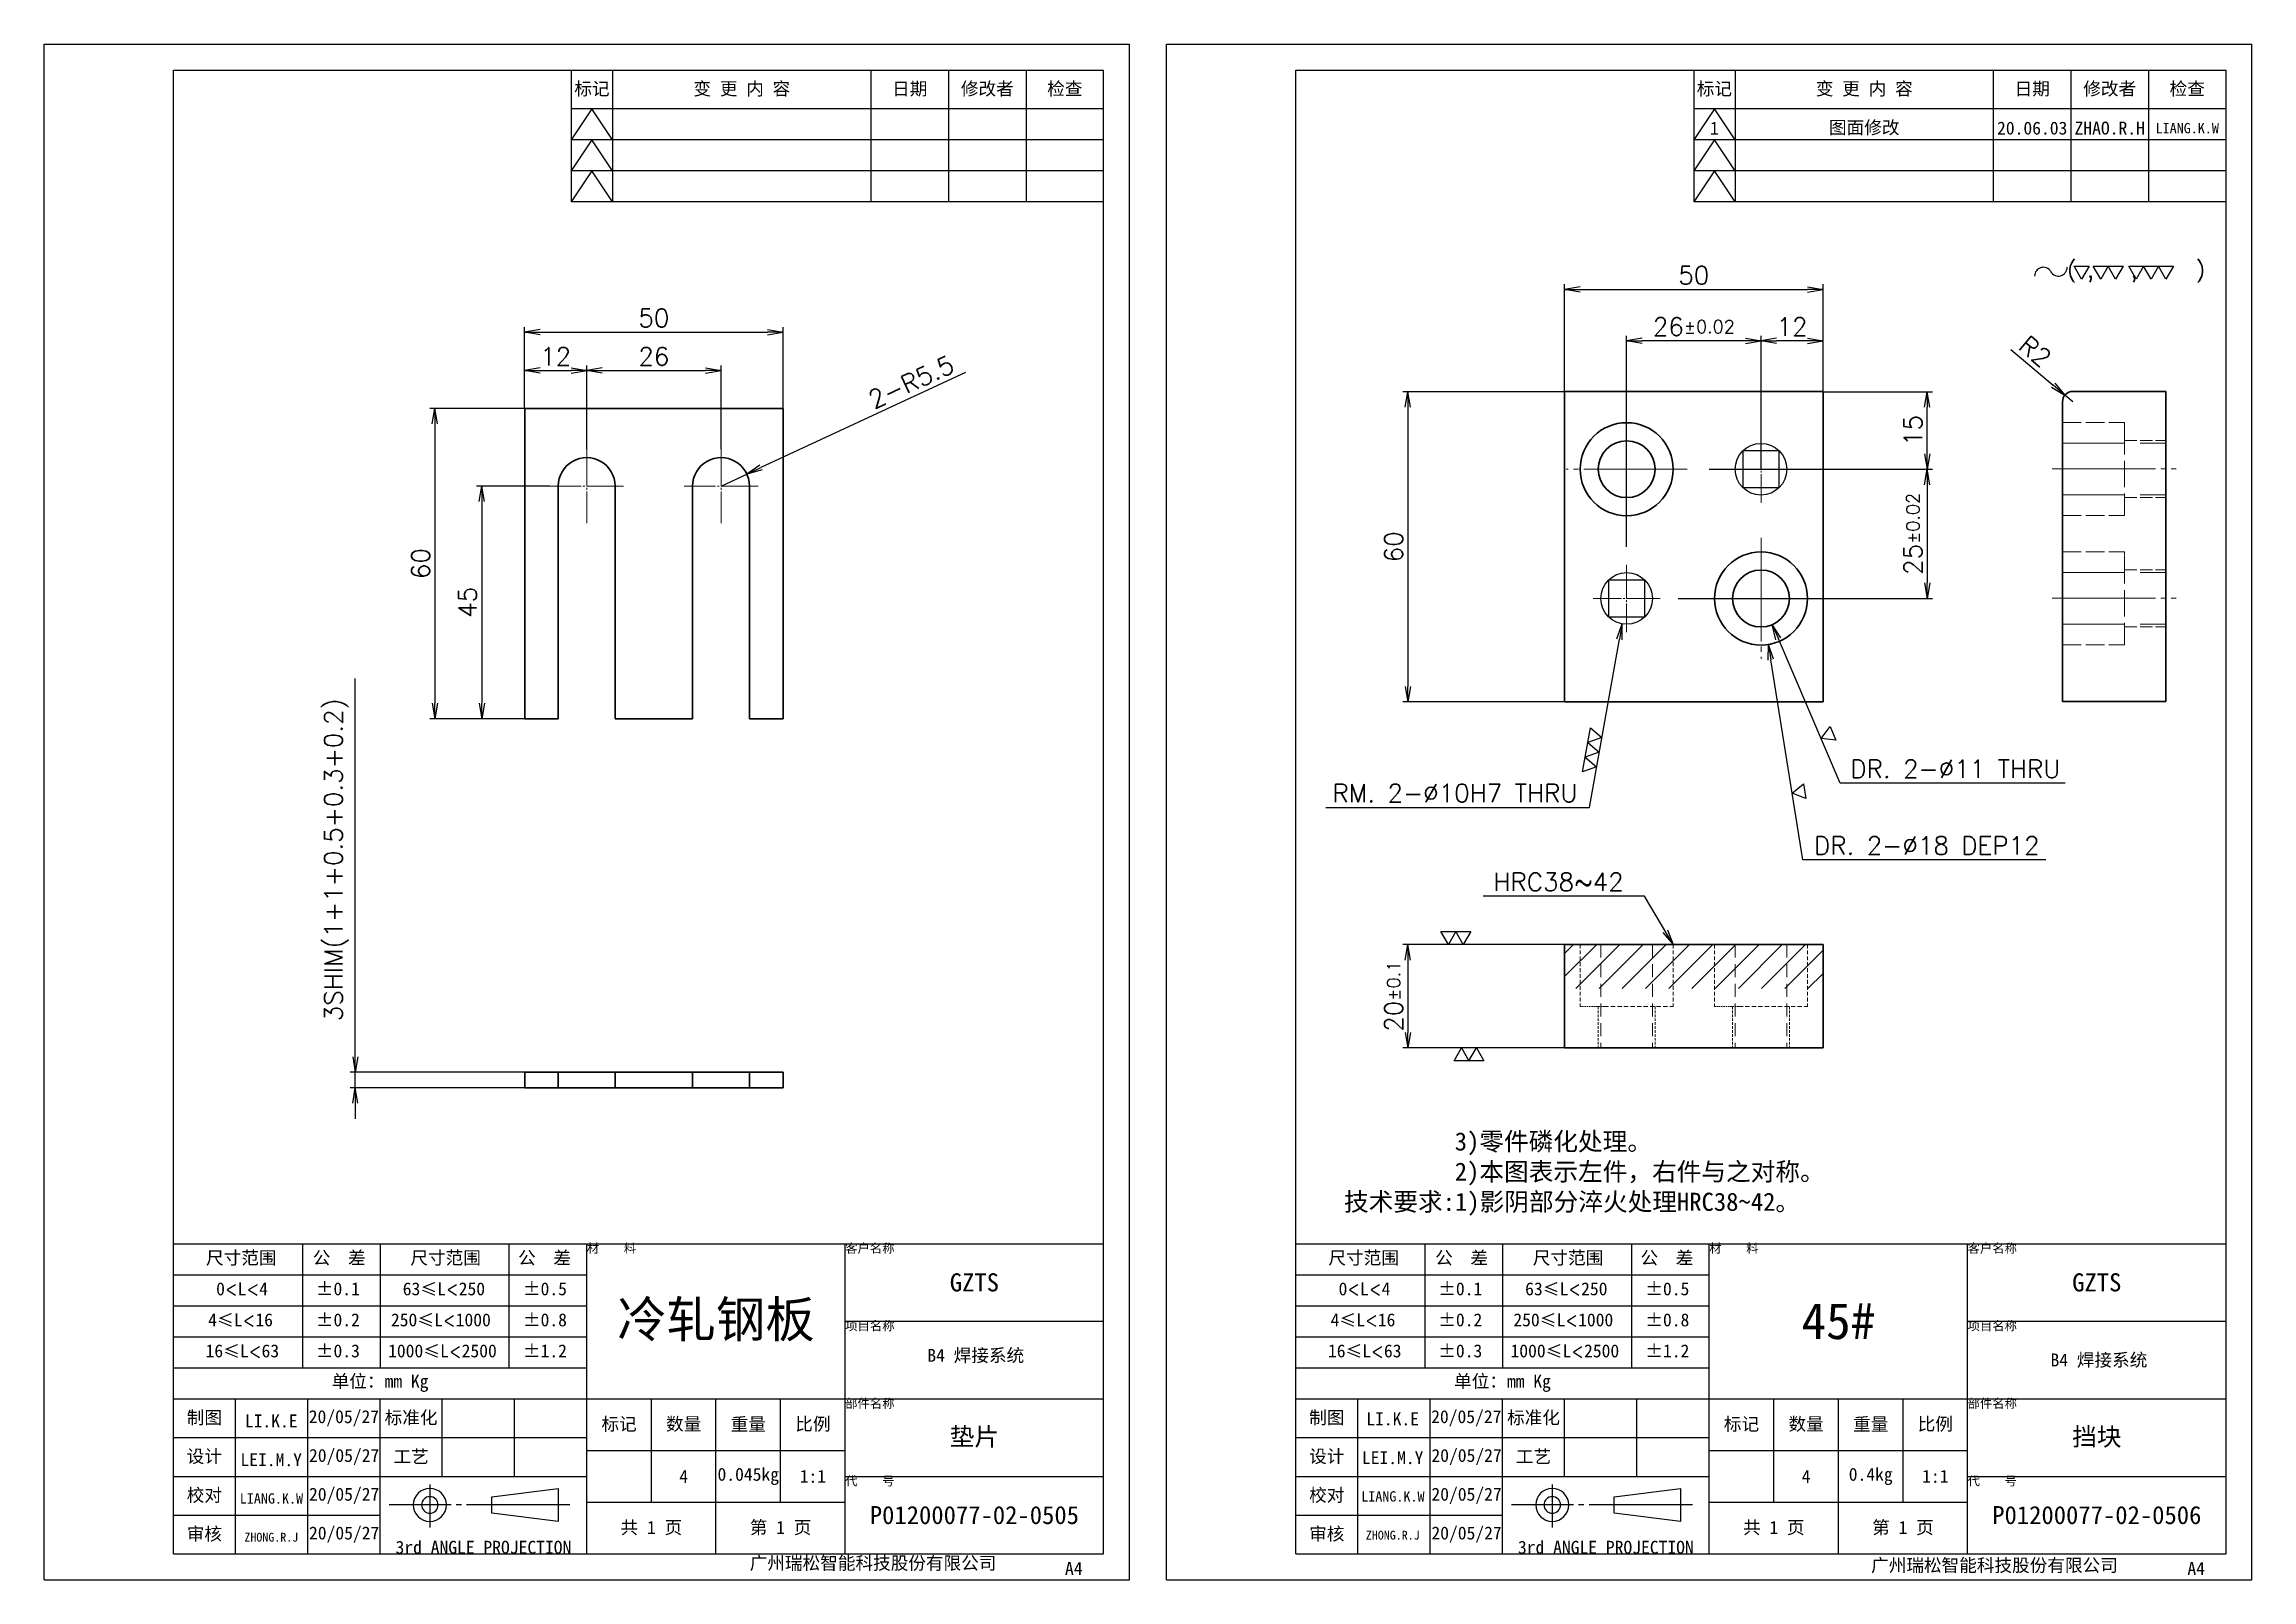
# Model space of a CAD drawing. Extents: x 0 to 18500, y -51 to 3802.
# Drawn here: x 12288 to 12715.2, y -5.1 to 291.9 of the extents above; entities that cross this region are included whole.
import ezdxf

# ---------------------------------------------------------------- set-up
doc = ezdxf.new("R2010")
doc.units = 0
doc.header["$MEASUREMENT"] = 0
for name, pattern in [('CENTER-HOKUTO', [23, 20, -1, 1, -1]), ('DASHED', [15, 12, -3]), ('HIDDEN-HOKUTO', [3.8, 2.5, -1.3])]:
    doc.linetypes.add(name, pattern=pattern)
doc.layers.get('0').update_dxf_attribs({"linetype": 'CONTINUOUS'})
doc.layers.get('DEFPOINTS').update_dxf_attribs({"linetype": 'CONTINUOUS'})
for name, color, linetype in [('AM_7', 2, 'CENTER-HOKUTO'), ('AM_HID', 1, 'HIDDEN-HOKUTO'), ('AM_VIS', 7, 'CONTINUOUS'), ('TITLE_FRAME', 7, 'CONTINUOUS'), ('WORD_DIM', 253, 'CONTINUOUS')]:
    doc.layers.add(name, color=color, linetype=linetype)
doc.layers.add('SOLID LINE', color=7, linetype='CONTINUOUS', lineweight=30)
doc.styles.get("Standard").update_dxf_attribs({"font": 'romans.shx', "bigfont": 'bigfont.shx'})
doc.dimstyles.get("Standard").update_dxf_attribs({"dimtxt": 3.5, "dimasz": 3, "dimexe": 1, "dimexo": 0, "dimgap": 1, "dimtad": 3, "dimdsep": 46, "dimtxsty": 'Standard', "dimblk1": 'OPEN', "dimblk2": 'OPEN', "dimsah": 1, "dimcen": 0, "dimclrd": 256, "dimclre": 256, "dimclrt": 3, "dimadec": 0, "dimazin": 0, "dimtfac": 1, "dimtmove": 0, "dimatfit": 3, "dimldrblk": 'OPEN', "dimfxl": 0, "dimtolj": 1, "dimtzin": 0, "dimarcsym": 0})

msp = doc.modelspace()

# ---------------------------------------------------------------- texts
at = {"layer": 'SOLID LINE', "ltscale": 0.5}
for s, insert, char_height, width, attachment_point in [('\\pt15;{\\fSimHei|b0|i0|c134|p2;\\C3;标记}', (12394.03134, 283.11842), 2.5, 8, 5), ('\\pt15;{\\fSimHei|b0|i0|c134|p2;\\C3;变 更 内 容}', (12423.03134, 283.11842), 2.5, 50, 5), ('\\pt15;{\\fSimHei|b0|i0|c134|p2;\\C3;日期}', (12455.53134, 283.11842), 2.5, 15, 5), ('\\pt15;{\\fSimHei|b0|i0|c134|p2;\\C3;修改者}', (12470.53134, 283.11842), 2.5, 15, 5), ('\\pt15;{\\fSimHei|b0|i0|c134|p2;\\C3;检查}', (12485.53134, 283.11842), 2.5, 15, 5), ('\\pt15;{\\fSimHei|b0|i0|c134|p2;\\C3;标记}', (12611.21837, 283.11842), 2.5, 8, 5), ('\\pt15;{\\fSimHei|b0|i0|c134|p2;\\C3;变 更 内 容}', (12640.21837, 283.11842), 2.5, 50, 5), ('\\pt15;{\\fSimHei|b0|i0|c134|p2;\\C3;日期}', (12672.71837, 283.11842), 2.5, 15, 5), ('\\pt15;{\\fSimHei|b0|i0|c134|p2;\\C3;修改者}', (12687.71837, 283.11842), 2.5, 15, 5), ('\\pt15;{\\fSimHei|b0|i0|c134|p2;\\C3;检查}', (12702.71837, 283.11842), 2.5, 15, 5), ('\\pt15;{\\fSimHei|b0|i0|c134|p2;\\C3;1}', (12611.21837, 275.61842), 2.5, 8, 5), ('\\pt15;{\\fSimHei|b0|i0|c134|p2;\\C3;图面修改}', (12640.21837, 275.61842), 2.5, 50, 5), ('\\pt15;{\\fSimHei|b0|i0|c134|p2;\\C3;20.06.03}', (12672.71837, 275.61842), 2.5, 15, 5), ('\\pt15;{\\fSimHei|b0|i0|c134|p2;\\C3;ZHAO.R.H}', (12687.71837, 275.61842), 2.5, 15, 5), ('\\pt12;{\\fSimHei|b0|i0|c134|p2;\\C3;LIANG.K.W}', (12702.71837, 275.61842), 2, 15, 5), ('\\pt84;{\\fSimHei|b0|i0|c134|p2;\\C3;         3)零件磷化处理。        \\P\\pt21;         2)本图表示左件，右件与之对称。    \\P技术要求:1)影阴部分淬火处理HRC38~42。}', (12539.54698, 81.40269), 3.5, 114.4065294, 1), ('{\\fSimHei|b0|i0|c134|p2;\\C3;材    料}', (12393.03134, 59.86842), 1.75, 50, 1), ('\\pt10.5;{\\fSimHei|b0|i0|c134|p2;\\C3;客户名称}', (12443.03134, 59.86842), 1.75, 50, 1), ('{\\fSimHei|b0|i0|c134|p2;\\C3;材    料}', (12610.21837, 59.86842), 1.75, 50, 1), ('\\pt10.5;{\\fSimHei|b0|i0|c134|p2;\\C3;客户名称}', (12660.21837, 59.86842), 1.75, 50, 1), ('\\pt15;{\\fSimHei|b0|i0|c134|p2;\\C3;尺寸范围}', (12319.3513, 58.39736), 2.5, 45.3015188, 1), ('\\pt15;{\\fSimHei|b0|i0|c134|p2;\\C3;公  差}', (12340.00504, 58.39736), 2.5, 45.3015188, 1), ('\\pt15;{\\fSimHei|b0|i0|c134|p2;\\C3;尺寸范围}', (12358.89875, 58.39736), 2.5, 45.3015188, 1), ('\\pt15;{\\fSimHei|b0|i0|c134|p2;\\C3;公  差}', (12379.7374, 58.39736), 2.5, 45.3015188, 1), ('\\pt15;{\\fSimHei|b0|i0|c134|p2;\\C3;尺寸范围}', (12536.53833, 58.39736), 2.5, 45.3015188, 1), ('\\pt15;{\\fSimHei|b0|i0|c134|p2;\\C3;公  差}', (12557.19207, 58.39736), 2.5, 45.3015188, 1), ('\\pt15;{\\fSimHei|b0|i0|c134|p2;\\C3;尺寸范围}', (12576.08579, 58.39736), 2.5, 45.3015188, 1), ('\\pt15;{\\fSimHei|b0|i0|c134|p2;\\C3;公  差}', (12596.92443, 58.39736), 2.5, 45.3015188, 1), ('\\pt15;{\\fSimHei|b0|i0|c134|p2;\\C3;0\\Fromans,bigfont|c134;\\H0.9583x;<\\fSimHei|b0|i0|c134|p2;\\H1.044x;L\\Fromans,bigfont|c134;\\H0.9583x;<\\fSimHei|b0|i0|c134|p2;\\H1.044x;4}', (12321.31187, 52.39736), 2.5, 45.3015188, 1), ('\\pt15;{\\fSimHei|b0|i0|c134|p2;\\C3;%%P0.1}', (12340.61368, 52.39736), 2.5, 45.3015188, 1), ('\\pt15;{\\fSimHei|b0|i0|c134|p2;\\C3;63\\H0.9583x;≤\\H1.044x;L\\Fromans,bigfont|c134;\\H0.9579x;<\\fSimHei|b0|i0|c134|p2;\\H1.044x;250}', (12357.41502, 52.39736), 2.5, 45.3015188, 1), ('\\pt15;{\\fSimHei|b0|i0|c134|p2;\\C3;%%P0.5}', (12380.68401, 52.39736), 2.5, 45.3015188, 1), ('{\\fSimHei|b0|i0|c134|p2;\\C3;GZTS}', (12468.03134, 52.36842), 3.5, 50, 5), ('\\pt15;{\\fSimHei|b0|i0|c134|p2;\\C3;0\\Fromans,bigfont|c134;\\H0.9583x;<\\fSimHei|b0|i0|c134|p2;\\H1.044x;L\\Fromans,bigfont|c134;\\H0.9583x;<\\fSimHei|b0|i0|c134|p2;\\H1.044x;4}', (12538.4989, 52.39736), 2.5, 45.3015188, 1), ('\\pt15;{\\fSimHei|b0|i0|c134|p2;\\C3;%%P0.1}', (12557.80071, 52.39736), 2.5, 45.3015188, 1), ('\\pt15;{\\fSimHei|b0|i0|c134|p2;\\C3;63\\H0.9583x;≤\\H1.044x;L\\Fromans,bigfont|c134;\\H0.9579x;<\\fSimHei|b0|i0|c134|p2;\\H1.044x;250}', (12574.60205, 52.39736), 2.5, 45.3015188, 1), ('\\pt15;{\\fSimHei|b0|i0|c134|p2;\\C3;%%P0.5}', (12597.87104, 52.39736), 2.5, 45.3015188, 1), ('{\\fSimHei|b0|i0|c134|p2;\\C3;GZTS}', (12685.21837, 52.36842), 3.5, 50, 5), ('\\pt42;{\\fSimHei|b0|i0|c134|p2;\\C3;冷轧钢板}', (12418.03134, 44.86842), 7, 50, 5), ('\\pt42;{\\fSimHei|b0|i0|c134|p2;\\C3;45#}', (12635.21837, 44.86842), 7, 50, 5), ('\\pt15;{\\fSimHei|b0|i0|c134|p2;\\C3;4\\H0.9583x;≤\\H1.043x;L\\Fromans,bigfont|c134;\\H0.9588x;<\\fSimHei|b0|i0|c134|p2;\\H1.043x;16}', (12319.77785, 46.39736), 2.5, 45.3015188, 1), ('\\pt15;{\\fSimHei|b0|i0|c134|p2;\\C3;%%P0.2}', (12340.61368, 46.39736), 2.5, 45.3015188, 1), ('\\pt15;{\\fSimHei|b0|i0|c134|p2;\\C3;250\\H0.9583x;≤\\H1.044x;L\\Fromans,bigfont|c134;\\H0.9579x;<\\fSimHei|b0|i0|c134|p2;\\H1.044x;1000}', (12355.13238, 46.39736), 2.5, 45.3015188, 1), ('\\pt15;{\\fSimHei|b0|i0|c134|p2;\\C3;%%P0.8}', (12380.68401, 46.39736), 2.5, 45.3015188, 1), ('\\pt10.5;{\\fSimHei|b0|i0|c134|p2;\\C3;项目名称}', (12443.03134, 44.86842), 1.75, 50, 1), ('\\pt15;{\\fSimHei|b0|i0|c134|p2;\\C3;4\\H0.9583x;≤\\H1.043x;L\\Fromans,bigfont|c134;\\H0.9588x;<\\fSimHei|b0|i0|c134|p2;\\H1.043x;16}', (12536.96489, 46.39736), 2.5, 45.3015188, 1), ('\\pt15;{\\fSimHei|b0|i0|c134|p2;\\C3;%%P0.2}', (12557.80071, 46.39736), 2.5, 45.3015188, 1), ('\\pt15;{\\fSimHei|b0|i0|c134|p2;\\C3;250\\H0.9583x;≤\\H1.044x;L\\Fromans,bigfont|c134;\\H0.9579x;<\\fSimHei|b0|i0|c134|p2;\\H1.044x;1000}', (12572.31941, 46.39736), 2.5, 45.3015188, 1), ('\\pt15;{\\fSimHei|b0|i0|c134|p2;\\C3;%%P0.8}', (12597.87104, 46.39736), 2.5, 45.3015188, 1), ('\\pt10.5;{\\fSimHei|b0|i0|c134|p2;\\C3;项目名称}', (12660.21837, 44.86842), 1.75, 50, 1), ('\\pt15;{\\fSimHei|b0|i0|c134|p2;\\C3;16\\H0.9583x;≤\\H1.044x;L\\Fromans,bigfont|c134;\\H0.9579x;<\\fSimHei|b0|i0|c134|p2;\\H1.044x;63}', (12319.26281, 40.39736), 2.5, 45.3015188, 1), ('\\pt15;{\\fSimHei|b0|i0|c134|p2;\\C3;%%P0.3}', (12340.61368, 40.39736), 2.5, 45.3015188, 1), ('\\pt15;{\\fSimHei|b0|i0|c134|p2;\\C3;%%P1.2}', (12380.68401, 40.39736), 2.5, 45.3015188, 1), ('{\\fSimHei|b0|i0|c134|p2;\\C3;B4 焊接系统\\P }', (12468.29316, 36.06022), 2.5, 50, 5), ('\\pt15;{\\fSimHei|b0|i0|c134|p2;\\C3;16\\H0.9583x;≤\\H1.044x;L\\Fromans,bigfont|c134;\\H0.9579x;<\\fSimHei|b0|i0|c134|p2;\\H1.044x;63}', (12536.44984, 40.39736), 2.5, 45.3015188, 1), ('\\pt15;{\\fSimHei|b0|i0|c134|p2;\\C3;%%P0.3}', (12557.80071, 40.39736), 2.5, 45.3015188, 1), ('\\pt15;{\\fSimHei|b0|i0|c134|p2;\\C3;%%P1.2}', (12597.87104, 40.39736), 2.5, 45.3015188, 1), ('{\\fSimHei|b0|i0|c134|p2;\\C3;B4 焊接系统\\P }', (12685.63196, 35.1645), 2.5, 50, 5), ('\\pt15;{\\fSimHei|b0|i0|c134|p2;\\C3;单位：mm Kg}', (12353.03134, 32.86842), 2.5, 80, 5), ('\\pt15;{\\fSimHei|b0|i0|c134|p2;\\C3;单位：mm Kg}', (12570.21837, 32.86842), 2.5, 80, 5), ('\\pt10.5;{\\fSimHei|b0|i0|c134|p2;\\C3;部件名称}', (12443.03134, 29.86842), 1.75, 50, 1), ('\\pt10.5;{\\fSimHei|b0|i0|c134|p2;\\C3;部件名称}', (12660.21837, 29.86842), 1.75, 50, 1), ('\\pt15;{\\fSimHei|b0|i0|c134|p2;\\C3;制图}', (12319.03134, 26.11842), 2.5, 12, 5), ('{\\fSimHei|b0|i0|c134|p2;\\C3;LI.K.E}', (12331.96302, 25.58213), 2.5, 14, 5), ('\\pt15;{\\fSimHei|b0|i0|c134|p2;\\C3;20/05/27}', (12346.03134, 26.11842), 2.5, 14, 5), ('\\pt15;{\\fSimHei|b0|i0|c134|p2;\\C3;标准化}', (12359.03134, 26.11842), 2.5, 12, 5), ('\\pt15;{\\fSimHei|b0|i0|c134|p2;\\C3;标记}', (12399.28134, 24.86842), 2.5, 12.5, 5), ('\\pt15;{\\fSimHei|b0|i0|c134|p2;\\C3;数量}', (12411.78134, 24.86842), 2.5, 12.5, 5), ('\\pt15;{\\fSimHei|b0|i0|c134|p2;\\C3;重量}', (12424.28134, 24.86842), 2.5, 12.5, 5), ('\\pt15;{\\fSimHei|b0|i0|c134|p2;\\C3;比例}', (12436.78134, 24.86842), 2.5, 12.5, 5), ('\\pt15;{\\fSimHei|b0|i0|c134|p2;\\C3;制图}', (12536.21837, 26.11842), 2.5, 12, 5), ('{\\fSimHei|b0|i0|c134|p2;\\C3;LI.K.E}', (12548.96411, 25.97962), 2.5, 14, 5), ('\\pt15;{\\fSimHei|b0|i0|c134|p2;\\C3;20/05/27}', (12563.21837, 26.11842), 2.5, 14, 5), ('\\pt15;{\\fSimHei|b0|i0|c134|p2;\\C3;标准化}', (12576.21837, 26.11842), 2.5, 12, 5), ('\\pt15;{\\fSimHei|b0|i0|c134|p2;\\C3;标记}', (12616.46837, 24.86842), 2.5, 12.5, 5), ('\\pt15;{\\fSimHei|b0|i0|c134|p2;\\C3;数量}', (12628.96837, 24.86842), 2.5, 12.5, 5), ('\\pt15;{\\fSimHei|b0|i0|c134|p2;\\C3;重量}', (12641.46837, 24.86842), 2.5, 12.5, 5), ('\\pt15;{\\fSimHei|b0|i0|c134|p2;\\C3;比例}', (12653.96837, 24.86842), 2.5, 12.5, 5), ('{\\fSimHei|b0|i0|c134|p2;\\C3;垫片}', (12468.03134, 22.36842), 3.5, 50, 5), ('{\\fSimHei|b0|i0|c134|p2;\\C3;挡块}', (12685.21837, 22.36842), 3.5, 50, 5), ('\\pt15;{\\fSimHei|b0|i0|c134|p2;\\C3;设计}', (12319.03134, 18.61842), 2.5, 12, 5), ('{\\fSimHei|b0|i0|c134|p2;\\C3;LEI.M.Y}', (12331.96302, 18.08213), 2.5, 14, 5), ('\\pt15;{\\fSimHei|b0|i0|c134|p2;\\C3;20/05/27}', (12346.08197, 18.61842), 2.5, 13.8987286, 5), ('\\pt15;{\\fSimHei|b0|i0|c134|p2;\\C3;工艺}', (12359.03134, 18.61842), 2.5, 12, 5), ('\\pt15;{\\fSimHei|b0|i0|c134|p2;\\C3;设计}', (12536.21837, 18.61842), 2.5, 12, 5), ('{\\fSimHei|b0|i0|c134|p2;\\C3;LEI.M.Y}', (12548.96411, 18.47962), 2.5, 14, 5), ('\\pt15;{\\fSimHei|b0|i0|c134|p2;\\C3;20/05/27}', (12563.26901, 18.61842), 2.5, 13.8987286, 5), ('\\pt15;{\\fSimHei|b0|i0|c134|p2;\\C3;工艺}', (12576.21837, 18.61842), 2.5, 12, 5), ('\\pt15;{\\fSimHei|b0|i0|c134|p2;\\C3;校对}', (12319.03134, 11.11842), 2.5, 12, 5), ('\\pt15;{\\fSimHei|b0|i0|c134|p2;\\C3;20/05/27}', (12346.08197, 11.11842), 2.5, 13.8987286, 5), ('\\pt15;{\\fSimHei|b0|i0|c134|p2;\\C3;4}', (12411.78134, 14.86842), 2.5, 12.5, 5), ('\\pt15;{\\fSimHei|b0|i0|c134|p2;\\C3;0.045kg}', (12424.28134, 14.86842), 2.5, 12.5, 5), ('\\pt15;{\\fSimHei|b0|i0|c134|p2;\\C3;1:1}', (12436.78134, 14.86842), 2.5, 12.5, 5), ('\\pt10.5;{\\fSimHei|b0|i0|c134|p2;\\C3;代    号}', (12443.03134, 14.86842), 1.75, 50, 1), ('\\pt15;{\\fSimHei|b0|i0|c134|p2;\\C3;校对}', (12536.21837, 11.11842), 2.5, 12, 5), ('\\pt15;{\\fSimHei|b0|i0|c134|p2;\\C3;20/05/27}', (12563.26901, 11.11842), 2.5, 13.8987286, 5), ('\\pt15;{\\fSimHei|b0|i0|c134|p2;\\C3;4}', (12628.96837, 14.86842), 2.5, 12.5, 5), ('\\pt15;{\\fSimHei|b0|i0|c134|p2;\\C3;0.4kg}', (12641.46837, 14.86842), 2.5, 12.5, 5), ('\\pt15;{\\fSimHei|b0|i0|c134|p2;\\C3;1:1}', (12653.96837, 14.86842), 2.5, 12.5, 5), ('\\pt10.5;{\\fSimHei|b0|i0|c134|p2;\\C3;代    号}', (12660.21837, 14.86842), 1.75, 50, 1), ('{\\fSimHei|b0|i0|c134|p2;\\C3;LIANG.K.W}', (12332.00896, 10.59335), 2, 11.2, 5), ('{\\fSimHei|b0|i0|c134|p2;\\C3;P01200077-02-0505}', (12468.03134, 7.36842), 3.5, 50, 5), ('{\\fSimHei|b0|i0|c134|p2;\\C3;LIANG.K.W}', (12549.01006, 10.99084), 2, 11.2, 5), ('{\\fSimHei|b0|i0|c134|p2;\\C3;P01200077-02-0506}', (12685.21837, 7.36842), 3.5, 50, 5), ('\\pt15;{\\fSimHei|b0|i0|c134|p2;\\C3;审核}', (12319.03134, 3.61842), 2.5, 12, 5), ('\\pt15;{\\fSimHei|b0|i0|c134|p2;\\C3;20/05/27}', (12346.08197, 3.61842), 2.5, 13.8987286, 5), ('\\pt15;{\\fSimHei|b0|i0|c134|p2;\\C3;共 1 页}', (12405.53134, 4.86842), 2.5, 25, 5), ('\\pt15;{\\fSimHei|b0|i0|c134|p2;\\C3;第 1 页}', (12430.53134, 4.86842), 2.5, 25, 5), ('\\pt15;{\\fSimHei|b0|i0|c134|p2;\\C3;审核}', (12536.21837, 3.61842), 2.5, 12, 5), ('{\\fSimHei|b0|i0|c134|p2;\\C3;ZHONG.R.J}', (12548.98698, 3.49118), 1.7, 9.52, 5), ('\\pt15;{\\fSimHei|b0|i0|c134|p2;\\C3;20/05/27}', (12563.26901, 3.61842), 2.5, 13.8987286, 5), ('\\pt15;{\\fSimHei|b0|i0|c134|p2;\\C3;共 1 页}', (12622.71837, 4.86842), 2.5, 25, 5), ('\\pt15;{\\fSimHei|b0|i0|c134|p2;\\C3;第 1 页}', (12647.71837, 4.86842), 2.5, 25, 5), ('{\\fSimHei|b0|i0|c134|p2;\\C3;ZHONG.R.J}', (12331.98589, 3.0937), 1.7, 9.52, 5), ('{\\fSimHei|b0|i0|c134|p2;\\C3;3rd ANGLE PROJECTION}', (12373.03134, -0.13158), 2.5, 40, 8), ('{\\fSimHei|b0|i0|c134|p2;\\C3;3rd ANGLE PROJECTION}', (12590.21837, -0.13158), 2.5, 40, 8)]:
    msp.add_mtext(s, dxfattribs=dict(at, insert=insert, char_height=char_height, width=width, attachment_point=attachment_point))
at = {"layer": 'SOLID LINE', "ltscale": 0.5, "char_height": 2.5, "width": 45.3015188, "attachment_point": 1, "line_spacing_factor": 0.72}
for insert in [(12354.58368, 40.39736), (12571.77071, 40.39736)]:
    msp.add_mtext('\\pt15;{\\fSimHei|b0|i0|c134|p2;\\C3;1000\\H0.9583x;≤\\H1.044x;L\\Fromans,bigfont|c134;\\H0.9579x;<\\fSimHei|b0|i0|c134|p2;\\H1.044x;2500}', dxfattribs=dict(at, insert=insert))
at = {"layer": 'WORD_DIM', "color": 3, "linetype": 'CENTER-HOKUTO', "ltscale": 5, "insert": (12593.67217, 128.09037), "char_height": 3.5, "width": 30.2054025, "attachment_point": 9}
msp.add_mtext('\\A1;HRC38~42', dxfattribs=at)
at = {"layer": 'WORD_DIM', "linetype": 'Continuous', "char_height": 2.5, "width": 66.8459239, "attachment_point": 1}
for s, insert in [('\\pt15;{\\fSimHei|b0|i0|c134|p2;\\C3;广州瑞松智能科技股份有限公司}', (12424.55748, -0.64252)), ('\\pt21;{\\fSimHei|b0|i0|c134|p2;\\C3;A4}', (12485.55841, -1.67452)), ('\\pt15;{\\fSimHei|b0|i0|c134|p2;\\C3;广州瑞松智能科技股份有限公司}', (12641.54639, -1.06562)), ('\\pt21;{\\fSimHei|b0|i0|c134|p2;\\C3;A4}', (12702.74544, -1.67452))]:
    msp.add_mtext(s, dxfattribs=dict(at, insert=insert))

# ---------------------------------------------------------------- blocks, each defined once
blk = doc.blocks.new('_OPEN')
at = {"color": 0}
for p, q in [((-1, 0.17), (0, 0)), ((-1, -0.17), (0, 0)), ((0, 0), (-1, 0))]:
    blk.add_line(p, q, dxfattribs=at)
blk = doc.blocks.new('*D791')
at = {"layer": 'DEFPOINTS', "color": 0, "linetype": 'Continuous', "ltscale": 5}
for p in [(12431.01, 236.16), (12381.01, 221.41), (12431.01, 221.41)]:
    blk.add_point(p, dxfattribs=at)
at = {"layer": 'WORD_DIM', "linetype": 'Continuous', "lineweight": -2, "ltscale": 5}
for p, q in [((12381.01, 221.41), (12381.01, 237.16)), ((12384.01, 236.16), (12428.01, 236.16)), ((12431.01, 221.41), (12431.01, 237.16))]:
    blk.add_line(p, q, dxfattribs=at)
at = {"layer": 'WORD_DIM', "linetype": 'Continuous', "lineweight": -2, "ltscale": 5, "xscale": 3, "yscale": 3, "zscale": 3, "rotation": 180}
blk.add_blockref('_OPEN', (12381.01, 236.16), dxfattribs=at)
at = {"layer": 'WORD_DIM', "linetype": 'Continuous', "lineweight": -2, "ltscale": 5, "xscale": 3, "yscale": 3, "zscale": 3}
blk.add_blockref('_OPEN', (12431.01, 236.16), dxfattribs=at)
at = {"layer": 'WORD_DIM', "color": 3, "linetype": 'Continuous', "ltscale": 5, "insert": (12406.01, 238.91), "char_height": 3.5, "attachment_point": 5}
blk.add_mtext('\\A1;50', dxfattribs=at)
blk = doc.blocks.new('*D792')
at = {"layer": 'DEFPOINTS', "color": 0, "linetype": 'Continuous', "ltscale": 5}
for p in [(12381.01, 221.41), (12363.63, 161.41), (12381.01, 161.41)]:
    blk.add_point(p, dxfattribs=at)
at = {"layer": 'WORD_DIM', "linetype": 'Continuous', "lineweight": -2, "ltscale": 5}
for p, q in [((12381.01, 221.41), (12362.63, 221.41)), ((12363.63, 218.41), (12363.63, 164.41)), ((12381.01, 161.41), (12362.63, 161.41))]:
    blk.add_line(p, q, dxfattribs=at)
at = {"layer": 'WORD_DIM', "linetype": 'Continuous', "lineweight": -2, "ltscale": 5, "xscale": 3, "yscale": 3, "zscale": 3}
for p, rotation in [((12363.63, 221.41), 90), ((12363.63, 161.41), 270)]:
    blk.add_blockref('_OPEN', p, dxfattribs=dict(at, rotation=rotation))
at = {"layer": 'WORD_DIM', "color": 3, "linetype": 'Continuous', "ltscale": 5, "insert": (12360.88, 191.41), "char_height": 3.5, "attachment_point": 5, "rotation": 90}
blk.add_mtext('\\A1;60', dxfattribs=at)
blk = doc.blocks.new('*D793')
at = {"layer": 'DEFPOINTS', "color": 0, "linetype": 'Continuous', "ltscale": 5}
for p in [(12393.01, 228.73), (12381.01, 221.41), (12393.01, 213.56)]:
    blk.add_point(p, dxfattribs=at)
at = {"layer": 'WORD_DIM', "linetype": 'Continuous', "lineweight": -2, "ltscale": 5}
for p, q in [((12381.01, 221.41), (12381.01, 229.73)), ((12384.01, 228.73), (12390.01, 228.73)), ((12393.01, 213.56), (12393.01, 229.73))]:
    blk.add_line(p, q, dxfattribs=at)
at = {"layer": 'WORD_DIM', "linetype": 'Continuous', "lineweight": -2, "ltscale": 5, "xscale": 3, "yscale": 3, "zscale": 3, "rotation": 180}
blk.add_blockref('_OPEN', (12381.01, 228.73), dxfattribs=at)
at = {"layer": 'WORD_DIM', "linetype": 'Continuous', "lineweight": -2, "ltscale": 5, "xscale": 3, "yscale": 3, "zscale": 3}
blk.add_blockref('_OPEN', (12393.01, 228.73), dxfattribs=at)
at = {"layer": 'WORD_DIM', "color": 3, "linetype": 'Continuous', "ltscale": 5, "insert": (12387.01, 231.48), "char_height": 3.5, "attachment_point": 5}
blk.add_mtext('\\A1;12', dxfattribs=at)
blk = doc.blocks.new('*D794')
at = {"layer": 'DEFPOINTS', "color": 0, "linetype": 'Continuous', "ltscale": 5}
for p in [(12419.01, 228.73), (12393.01, 213.56), (12419.01, 213.56)]:
    blk.add_point(p, dxfattribs=at)
at = {"layer": 'WORD_DIM', "linetype": 'Continuous', "lineweight": -2, "ltscale": 5}
for p, q in [((12393.01, 213.56), (12393.01, 229.73)), ((12396.01, 228.73), (12416.01, 228.73)), ((12419.01, 213.56), (12419.01, 229.73))]:
    blk.add_line(p, q, dxfattribs=at)
at = {"layer": 'WORD_DIM', "linetype": 'Continuous', "lineweight": -2, "ltscale": 5, "xscale": 3, "yscale": 3, "zscale": 3, "rotation": 180}
blk.add_blockref('_OPEN', (12393.01, 228.73), dxfattribs=at)
at = {"layer": 'WORD_DIM', "linetype": 'Continuous', "lineweight": -2, "ltscale": 5, "xscale": 3, "yscale": 3, "zscale": 3}
blk.add_blockref('_OPEN', (12419.01, 228.73), dxfattribs=at)
at = {"layer": 'WORD_DIM', "color": 3, "linetype": 'Continuous', "ltscale": 5, "insert": (12406.01, 231.48), "char_height": 3.5, "attachment_point": 5}
blk.add_mtext('\\A1;26', dxfattribs=at)
blk = doc.blocks.new('*D795')
at = {"layer": 'DEFPOINTS', "color": 0, "linetype": 'Continuous', "ltscale": 5}
for p in [(12348.24, 93.03), (12381.01, 93.03), (12381.01, 90.03)]:
    blk.add_point(p, dxfattribs=at)
at = {"layer": 'WORD_DIM', "linetype": 'Continuous', "lineweight": -2, "ltscale": 5}
for p, q in [((12348.24, 96.03), (12348.24, 169.19)), ((12381.01, 93.03), (12347.24, 93.03)), ((12381.01, 90.03), (12347.24, 90.03)), ((12348.24, 90.03), (12348.24, 93.03)), ((12348.24, 87.03), (12348.24, 84.03))]:
    blk.add_line(p, q, dxfattribs=at)
at = {"layer": 'WORD_DIM', "linetype": 'Continuous', "lineweight": -2, "ltscale": 5, "xscale": 3, "yscale": 3, "zscale": 3}
for p, rotation in [((12348.24, 93.03), 270), ((12348.24, 90.03), 90)]:
    blk.add_blockref('_OPEN', p, dxfattribs=dict(at, rotation=rotation))
at = {"layer": 'WORD_DIM', "color": 3, "linetype": 'Continuous', "ltscale": 5, "insert": (12344.58, 134.11), "char_height": 3.5, "attachment_point": 5, "rotation": 90}
blk.add_mtext('\\A1;3SHIM(1+1+0.5+0.3+0.2)', dxfattribs=at)
blk = doc.blocks.new('*D796')
at = {"layer": 'DEFPOINTS', "color": 0, "linetype": 'Continuous', "ltscale": 5}
for p in [(12419.01, 206.41), (12424, 208.72)]:
    blk.add_point(p, dxfattribs=at)
at = {"layer": 'WORD_DIM', "linetype": 'Continuous', "lineweight": -2, "ltscale": 5}
for p, q in [((12466.28, 228.36), (12426.72, 209.99)), ((12419.01, 206.41), (12424, 208.72))]:
    blk.add_line(p, q, dxfattribs=at)
at = {"layer": 'WORD_DIM', "linetype": 'Continuous', "lineweight": -2, "ltscale": 5, "xscale": 3, "yscale": 3, "zscale": 3, "rotation": 204.9110904053059}
blk.add_blockref('_OPEN', (12424, 208.72), dxfattribs=at)
at = {"layer": 'WORD_DIM', "color": 3, "linetype": 'Continuous', "ltscale": 5, "insert": (12455.82, 226.53), "char_height": 3.5, "attachment_point": 5, "rotation": 24.9111}
blk.add_mtext('\\A1;2-R5.5', dxfattribs=at)
blk = doc.blocks.new('*D797')
at = {"layer": 'DEFPOINTS', "color": 0, "linetype": 'Continuous', "ltscale": 5}
for p in [(12385.86, 206.41), (12372.72, 161.41), (12381.01, 161.41)]:
    blk.add_point(p, dxfattribs=at)
at = {"layer": 'WORD_DIM', "linetype": 'Continuous', "lineweight": -2, "ltscale": 5}
for p, q in [((12385.86, 206.41), (12371.72, 206.41)), ((12372.72, 203.41), (12372.72, 164.41)), ((12381.01, 161.41), (12371.72, 161.41))]:
    blk.add_line(p, q, dxfattribs=at)
at = {"layer": 'WORD_DIM', "linetype": 'Continuous', "lineweight": -2, "ltscale": 5, "xscale": 3, "yscale": 3, "zscale": 3}
for p, rotation in [((12372.72, 206.41), 90), ((12372.72, 161.41), 270)]:
    blk.add_blockref('_OPEN', p, dxfattribs=dict(at, rotation=rotation))
at = {"layer": 'WORD_DIM', "color": 3, "linetype": 'Continuous', "ltscale": 5, "insert": (12369.97, 183.91), "char_height": 3.5, "attachment_point": 5, "rotation": 90}
blk.add_mtext('\\A1;45', dxfattribs=at)
blk = doc.blocks.new('MARK_10PIN')
at = {"color": 3, "linetype": 'Continuous'}
blk.add_lwpolyline([(-3.54, 3.54), (-3.54, -3.54), (3.54, -3.54), (3.54, 3.54)], close=True, dxfattribs=at)
blk.add_circle((0, 0), 5, dxfattribs=at)
blk = doc.blocks.new('*D745')
at = {"layer": 'DEFPOINTS', "color": 0, "linetype": 'CENTER-HOKUTO', "ltscale": 5}
for p in [(12582.24, 117.73), (12551.91, 97.73), (12582.24, 97.73)]:
    blk.add_point(p, dxfattribs=at)
at = {"layer": 'WORD_DIM', "linetype": 'CENTER-HOKUTO', "lineweight": -2, "ltscale": 5}
for p, q in [((12582.24, 117.73), (12550.91, 117.73)), ((12551.91, 114.73), (12551.91, 100.73)), ((12582.24, 97.73), (12550.91, 97.73))]:
    blk.add_line(p, q, dxfattribs=at)
at = {"layer": 'WORD_DIM', "linetype": 'CENTER-HOKUTO', "lineweight": -2, "ltscale": 5, "xscale": 3, "yscale": 3, "zscale": 3}
for p, rotation in [((12551.91, 117.73), 90), ((12551.91, 97.73), 270)]:
    blk.add_blockref('_OPEN', p, dxfattribs=dict(at, rotation=rotation))
at = {"layer": 'WORD_DIM', "color": 3, "linetype": 'CENTER-HOKUTO', "ltscale": 5, "insert": (12549.16, 107.73), "char_height": 3.5, "attachment_point": 5, "rotation": 90}
blk.add_mtext('\\A1;20{\\H0.715x;%%p0.1}', dxfattribs=at)
blk = doc.blocks.new('*D746')
at = {"layer": 'DEFPOINTS', "color": 0, "linetype": 'CENTER-HOKUTO', "ltscale": 5}
for p in [(12582.24, 224.66), (12551.91, 164.66), (12582.24, 164.66)]:
    blk.add_point(p, dxfattribs=at)
at = {"layer": 'WORD_DIM', "linetype": 'CENTER-HOKUTO', "lineweight": -2, "ltscale": 5}
for p, q in [((12582.24, 224.66), (12550.91, 224.66)), ((12551.91, 221.66), (12551.91, 167.66)), ((12582.24, 164.66), (12550.91, 164.66))]:
    blk.add_line(p, q, dxfattribs=at)
at = {"layer": 'WORD_DIM', "linetype": 'CENTER-HOKUTO', "lineweight": -2, "ltscale": 5, "xscale": 3, "yscale": 3, "zscale": 3}
for p, rotation in [((12551.91, 224.66), 90), ((12551.91, 164.66), 270)]:
    blk.add_blockref('_OPEN', p, dxfattribs=dict(at, rotation=rotation))
at = {"layer": 'WORD_DIM', "color": 3, "linetype": 'CENTER-HOKUTO', "ltscale": 5, "insert": (12549.16, 194.66), "char_height": 3.5, "attachment_point": 5, "rotation": 90}
blk.add_mtext('\\A1;60', dxfattribs=at)
blk = doc.blocks.new('*D747')
at = {"layer": 'DEFPOINTS', "color": 0, "linetype": 'CENTER-HOKUTO', "ltscale": 5}
for p in [(12632.24, 244.44), (12582.24, 224.66), (12632.24, 224.66)]:
    blk.add_point(p, dxfattribs=at)
at = {"layer": 'WORD_DIM', "linetype": 'CENTER-HOKUTO', "lineweight": -2, "ltscale": 5}
for p, q in [((12582.24, 224.66), (12582.24, 245.44)), ((12585.24, 244.44), (12629.24, 244.44)), ((12632.24, 224.66), (12632.24, 245.44))]:
    blk.add_line(p, q, dxfattribs=at)
at = {"layer": 'WORD_DIM', "linetype": 'CENTER-HOKUTO', "lineweight": -2, "ltscale": 5, "xscale": 3, "yscale": 3, "zscale": 3, "rotation": 180}
blk.add_blockref('_OPEN', (12582.24, 244.44), dxfattribs=at)
at = {"layer": 'WORD_DIM', "linetype": 'CENTER-HOKUTO', "lineweight": -2, "ltscale": 5, "xscale": 3, "yscale": 3, "zscale": 3}
blk.add_blockref('_OPEN', (12632.24, 244.44), dxfattribs=at)
at = {"layer": 'WORD_DIM', "color": 3, "linetype": 'CENTER-HOKUTO', "ltscale": 5, "insert": (12607.24, 247.19), "char_height": 3.5, "attachment_point": 5}
blk.add_mtext('\\A1;50', dxfattribs=at)
blk = doc.blocks.new('*D748')
at = {"layer": 'DEFPOINTS', "color": 0, "linetype": 'CENTER-HOKUTO', "ltscale": 5}
for p in [(12620.24, 234.49), (12632.24, 224.66), (12620.24, 209.66)]:
    blk.add_point(p, dxfattribs=at)
at = {"layer": 'WORD_DIM', "linetype": 'CENTER-HOKUTO', "lineweight": -2, "ltscale": 5}
for p, q in [((12620.24, 209.66), (12620.24, 235.49)), ((12632.24, 224.66), (12632.24, 235.49)), ((12629.24, 234.49), (12623.24, 234.49))]:
    blk.add_line(p, q, dxfattribs=at)
at = {"layer": 'WORD_DIM', "linetype": 'CENTER-HOKUTO', "lineweight": -2, "ltscale": 5, "xscale": 3, "yscale": 3, "zscale": 3, "rotation": 180}
blk.add_blockref('_OPEN', (12620.24, 234.49), dxfattribs=at)
at = {"layer": 'WORD_DIM', "linetype": 'CENTER-HOKUTO', "lineweight": -2, "ltscale": 5, "xscale": 3, "yscale": 3, "zscale": 3}
blk.add_blockref('_OPEN', (12632.24, 234.49), dxfattribs=at)
at = {"layer": 'WORD_DIM', "color": 3, "linetype": 'CENTER-HOKUTO', "ltscale": 5, "insert": (12626.24, 237.24), "char_height": 3.5, "attachment_point": 5}
blk.add_mtext('\\A1;12', dxfattribs=at)
blk = doc.blocks.new('*D749')
at = {"layer": 'DEFPOINTS', "color": 0, "ltscale": 5}
for p in [(12594.24, 234.49), (12620.24, 209.66), (12594.24, 194.66)]:
    blk.add_point(p, dxfattribs=at)
at = {"layer": 'WORD_DIM', "lineweight": -2, "ltscale": 5}
for p, q in [((12594.24, 194.66), (12594.24, 235.49)), ((12620.24, 209.66), (12620.24, 235.49)), ((12617.24, 234.49), (12597.24, 234.49))]:
    blk.add_line(p, q, dxfattribs=at)
at = {"layer": 'WORD_DIM', "lineweight": -2, "ltscale": 5, "xscale": 3, "yscale": 3, "zscale": 3, "rotation": 180}
blk.add_blockref('_OPEN', (12594.24, 234.49), dxfattribs=at)
at = {"layer": 'WORD_DIM', "lineweight": -2, "ltscale": 5, "xscale": 3, "yscale": 3, "zscale": 3}
blk.add_blockref('_OPEN', (12620.24, 234.49), dxfattribs=at)
at = {"layer": 'WORD_DIM', "color": 3, "ltscale": 5, "insert": (12607.24, 237.24), "char_height": 3.5, "attachment_point": 5}
blk.add_mtext('\\A1;26{\\H0.715x;%%p0.02}', dxfattribs=at)
blk = doc.blocks.new('*D750')
at = {"layer": 'DEFPOINTS', "color": 0, "linetype": 'CENTER-HOKUTO', "ltscale": 5}
for p in [(12632.24, 224.66), (12652.4, 224.66), (12610.24, 209.66)]:
    blk.add_point(p, dxfattribs=at)
at = {"layer": 'WORD_DIM', "linetype": 'CENTER-HOKUTO', "lineweight": -2, "ltscale": 5}
for p, q in [((12632.24, 224.66), (12653.4, 224.66)), ((12652.4, 212.66), (12652.4, 221.66)), ((12610.24, 209.66), (12653.4, 209.66))]:
    blk.add_line(p, q, dxfattribs=at)
at = {"layer": 'WORD_DIM', "linetype": 'CENTER-HOKUTO', "lineweight": -2, "ltscale": 5, "xscale": 3, "yscale": 3, "zscale": 3}
for p, rotation in [((12652.4, 224.66), 90), ((12652.4, 209.66), 270)]:
    blk.add_blockref('_OPEN', p, dxfattribs=dict(at, rotation=rotation))
at = {"layer": 'WORD_DIM', "color": 3, "linetype": 'CENTER-HOKUTO', "ltscale": 5, "insert": (12649.65, 217.16), "char_height": 3.5, "attachment_point": 5, "rotation": 90}
blk.add_mtext('\\A1;15', dxfattribs=at)
blk = doc.blocks.new('*D751')
at = {"layer": 'DEFPOINTS', "color": 0, "linetype": 'CENTER-HOKUTO', "ltscale": 5}
for p in [(12630.24, 209.66), (12604.24, 184.66), (12652.4, 184.66)]:
    blk.add_point(p, dxfattribs=at)
at = {"layer": 'WORD_DIM', "linetype": 'CENTER-HOKUTO', "lineweight": -2, "ltscale": 5}
for p, q in [((12630.24, 209.66), (12653.4, 209.66)), ((12652.4, 206.66), (12652.4, 187.66)), ((12604.24, 184.66), (12653.4, 184.66))]:
    blk.add_line(p, q, dxfattribs=at)
at = {"layer": 'WORD_DIM', "linetype": 'CENTER-HOKUTO', "lineweight": -2, "ltscale": 5, "xscale": 3, "yscale": 3, "zscale": 3}
for p, rotation in [((12652.4, 209.66), 90), ((12652.4, 184.66), 270)]:
    blk.add_blockref('_OPEN', p, dxfattribs=dict(at, rotation=rotation))
at = {"layer": 'WORD_DIM', "color": 3, "linetype": 'CENTER-HOKUTO', "ltscale": 5, "insert": (12649.65, 197.16), "char_height": 3.5, "attachment_point": 5, "rotation": 90}
blk.add_mtext('\\A1;25{\\H0.715x;%%p0.02}', dxfattribs=at)
blk = doc.blocks.new('shiage2')
at = {"layer": 'WORD_DIM', "color": 3, "linetype": 'Continuous'}
for p, q in [((-1.44, 2.5), (4.33, 2.5)), ((0, 0), (-1.44, 2.5)), ((1.44, 2.5), (0, 0)), ((2.89, 0), (1.44, 2.5)), ((4.33, 2.5), (2.89, 0))]:
    blk.add_line(p, q, dxfattribs=at)
blk = doc.blocks.new('*D752')
at = {"layer": 'DEFPOINTS', "color": 0, "linetype": 'CENTER-HOKUTO', "ltscale": 5}
for p in [(12595.12, 189.59), (12593.37, 179.74)]:
    blk.add_point(p, dxfattribs=at)
at = {"layer": 'WORD_DIM', "linetype": 'CENTER-HOKUTO', "lineweight": -2, "ltscale": 5}
for p, q in [((12587.04, 144.27), (12592.84, 176.79)), ((12536.01, 144.27), (12587.04, 144.27))]:
    blk.add_line(p, q, dxfattribs=at)
at = {"layer": 'WORD_DIM', "linetype": 'CENTER-HOKUTO', "lineweight": -2, "ltscale": 5, "xscale": 3, "yscale": 3, "zscale": 3, "rotation": 79.894393551124}
blk.add_blockref('_OPEN', (12593.37, 179.74), dxfattribs=at)
at = {"layer": 'WORD_DIM', "color": 3, "linetype": 'CENTER-HOKUTO', "ltscale": 5, "insert": (12561.03, 147.02), "char_height": 3.5, "attachment_point": 5}
blk.add_mtext('\\A1;RM. 2-∅10H7 THRU', dxfattribs=at)
blk = doc.blocks.new('shiage3')
at = {"layer": 'WORD_DIM', "color": 3, "linetype": 'Continuous'}
for p, q in [((-1.44, 2.5), (7.22, 2.5)), ((0, 0), (-1.44, 2.5)), ((1.44, 2.5), (0, 0)), ((2.89, 0), (1.44, 2.5)), ((4.33, 2.5), (2.89, 0)), ((5.77, 0), (4.33, 2.5)), ((7.22, 2.5), (5.77, 0))]:
    blk.add_line(p, q, dxfattribs=at)
blk = doc.blocks.new('*D753')
at = {"layer": 'DEFPOINTS', "color": 0, "linetype": 'CENTER-HOKUTO', "ltscale": 5}
for p in [(12618.07, 189.72), (12622.41, 179.61)]:
    blk.add_point(p, dxfattribs=at)
at = {"layer": 'WORD_DIM', "linetype": 'CENTER-HOKUTO', "lineweight": -2, "ltscale": 5}
for p, q in [((12635.58, 148.95), (12623.6, 176.85)), ((12679.12, 148.95), (12635.58, 148.95))]:
    blk.add_line(p, q, dxfattribs=at)
at = {"layer": 'WORD_DIM', "linetype": 'CENTER-HOKUTO', "lineweight": -2, "ltscale": 5, "xscale": 3, "yscale": 3, "zscale": 3, "rotation": 113.2492778019111}
blk.add_blockref('_OPEN', (12622.41, 179.61), dxfattribs=at)
at = {"layer": 'WORD_DIM', "color": 3, "linetype": 'CENTER-HOKUTO', "ltscale": 5, "insert": (12657.85, 151.7), "char_height": 3.5, "attachment_point": 5}
blk.add_mtext('\\A1;DR. 2-∅11 THRU', dxfattribs=at)
blk = doc.blocks.new('shiage1')
at = {"layer": 'WORD_DIM', "color": 3, "linetype": 'Continuous'}
for p, q in [((0, 0), (-1.44, 2.5)), ((-1.44, 2.5), (1.44, 2.5)), ((1.44, 2.5), (0, 0))]:
    blk.add_line(p, q, dxfattribs=at)
blk = doc.blocks.new('*D754')
at = {"layer": 'DEFPOINTS', "color": 0, "linetype": 'CENTER-HOKUTO', "ltscale": 5}
for p in [(12618.83, 193.55), (12621.66, 175.78)]:
    blk.add_point(p, dxfattribs=at)
at = {"layer": 'WORD_DIM', "linetype": 'CENTER-HOKUTO', "lineweight": -2, "ltscale": 5}
for p, q in [((12628.31, 134.13), (12622.13, 172.81)), ((12675.34, 134.13), (12628.31, 134.13))]:
    blk.add_line(p, q, dxfattribs=at)
at = {"layer": 'WORD_DIM', "linetype": 'CENTER-HOKUTO', "lineweight": -2, "ltscale": 5, "xscale": 3, "yscale": 3, "zscale": 3, "rotation": 99.06449814482822}
blk.add_blockref('_OPEN', (12621.66, 175.78), dxfattribs=at)
at = {"layer": 'WORD_DIM', "color": 3, "linetype": 'CENTER-HOKUTO', "ltscale": 5, "insert": (12652.32, 136.88), "char_height": 3.5, "attachment_point": 5}
blk.add_mtext('\\A1;DR. 2-∅18 DEP12', dxfattribs=at)
blk = doc.blocks.new('shiage0')
at = {"layer": 'WORD_DIM', "color": 3, "linetype": 'Continuous'}
for centre, start, end in [((1.69, 0), 30, 180), ((4.61, 1.69), 210, 0)]:
    blk.add_arc(centre, 1.69, start, end, dxfattribs=at)
blk = doc.blocks.new('10')
at = {"layer": 'TITLE_FRAME', "color": 3, "linetype": 'Continuous'}
for points in [[(9.63, 2.65), (8.18, 5.15), (11.07, 5.15)], [(13.31, 2.65), (11.86, 5.15), (17.64, 5.15), (16.2, 2.65), (14.75, 5.15)], [(20.17, 2.65), (18.73, 5.15), (27.4, 5.15), (25.95, 2.65), (24.51, 5.15), (23.06, 2.65), (21.62, 5.15)]]:
    blk.add_lwpolyline(points, close=True, dxfattribs=at)
blk.add_blockref('shiage0', (0.52, 3.24), dxfattribs=at)
blk.add_text('( ,   ,     )', height=3, dxfattribs=at).set_placement((6.84, 2.97))
blk = doc.blocks.new('*D861')
at = {"layer": 'DEFPOINTS', "color": 0, "linetype": 'Continuous'}
for p in [(12679.05, 224), (12680.58, 222.71)]:
    blk.add_point(p, dxfattribs=at)
at = {"layer": 'WORD_DIM', "linetype": 'Continuous', "lineweight": -2}
for p, q in [((12668.61, 232.82), (12676.76, 225.94)), ((12680.58, 222.71), (12679.05, 224))]:
    blk.add_line(p, q, dxfattribs=at)
at = {"layer": 'WORD_DIM', "linetype": 'Continuous', "lineweight": -2, "xscale": 3, "yscale": 3, "zscale": 3, "rotation": 319.8133927482102}
blk.add_blockref('_OPEN', (12679.05, 224), dxfattribs=at)
at = {"layer": 'WORD_DIM', "color": 3, "linetype": 'Continuous', "insert": (12673.31, 232.45), "char_height": 3.5, "attachment_point": 5, "rotation": 319.8134}
blk.add_mtext('\\A1;R2', dxfattribs=at)

# ---------------------------------------------------------------- dimensions: what is measured, and where the dimension line sits
at = {"layer": 'WORD_DIM', "color": 3, "linetype": 'CENTER-HOKUTO', "ltscale": 5}
for base, p1, p2, picture, middle in [((12632.24346, 244.4358), (12582.24346, 224.66409), (12632.24346, 224.66409), '*D747', (12607.24346, 247.1858)), ((12620.24346, 234.48913), (12632.24346, 224.66409), (12620.24346, 209.66409), '*D748', (12626.24346, 237.23913))]:
    dim = msp.add_linear_dim(base=base, p1=p1, p2=p2, dimstyle='Standard', dxfattribs=at)
    dim.commit()
    dim.dimension.update_dxf_attribs({"geometry": picture, "text_midpoint": middle})
at = {"layer": 'WORD_DIM', "color": 3, "linetype": 'Continuous', "ltscale": 5}
for base, p1, p2, picture, middle in [((12431.01218, 236.16251), (12381.01218, 221.40643), (12431.01218, 221.40643), '*D791', (12406.01218, 238.91251)), ((12393.01218, 228.72705), (12381.01218, 221.40643), (12393.01218, 213.55639), '*D793', (12387.01218, 231.47705)), ((12419.01218, 228.72705), (12393.01218, 213.55639), (12419.01218, 213.55639), '*D794', (12406.01218, 231.47705))]:
    dim = msp.add_linear_dim(base=base, p1=p1, p2=p2, dimstyle='Standard', dxfattribs=at)
    dim.commit()
    dim.dimension.update_dxf_attribs({"geometry": picture, "text_midpoint": middle})
at = {"layer": 'WORD_DIM', "ltscale": 5}
dim = msp.add_linear_dim(base=(12594.24346, 234.48913), p1=(12620.24346, 209.66409), p2=(12594.24346, 194.66409), text='<>{\\H0.715x;%%p0.02}', dimstyle='Standard', dxfattribs=at)
dim.commit()
dim.dimension.update_dxf_attribs({"geometry": '*D749', "text_midpoint": (12607.24346, 237.23913)})
at = {"layer": 'WORD_DIM', "color": 3, "linetype": 'Continuous'}
dim = msp.add_radius_dim(center=(12680.57745, 222.71113), mpoint=(12679.04955, 224.00169), dimstyle='Standard', dxfattribs=at)
dim.commit()
dim.dimension.update_dxf_attribs({"geometry": '*D861', "text_midpoint": (12673.31193, 232.44779)})
at = {"layer": 'WORD_DIM', "color": 3, "linetype": 'Continuous', "ltscale": 5}
dim = msp.add_radius_dim(center=(12419.01218, 206.40643), mpoint=(12424.00047, 208.72309), text='2-<>', dimstyle='Standard', dxfattribs=at)
dim.commit()
dim.dimension.update_dxf_attribs({"geometry": '*D796', "text_midpoint": (12456.98044, 224.03964), "dimtype": 164})
at = {"layer": 'WORD_DIM', "color": 3, "linetype": 'CENTER-HOKUTO', "ltscale": 5}
for base, p1, p2, picture, middle in [((12551.91333, 164.66409), (12582.24346, 224.66409), (12582.24346, 164.66409), '*D746', (12549.16333, 194.66409)), ((12652.39986, 224.66409), (12610.24346, 209.66409), (12632.24346, 224.66409), '*D750', (12649.64986, 217.16409))]:
    dim = msp.add_linear_dim(base=base, p1=p1, p2=p2, angle=90, dimstyle='Standard', dxfattribs=at)
    dim.commit()
    dim.dimension.update_dxf_attribs({"geometry": picture, "text_midpoint": middle})
at = {"layer": 'WORD_DIM', "color": 3, "linetype": 'Continuous', "ltscale": 5}
for base, p1, picture, middle in [((12363.62837, 161.40643), (12381.01218, 221.40643), '*D792', (12360.87837, 191.40643)), ((12372.72424, 161.40643), (12385.86179, 206.40643), '*D797', (12369.97424, 183.90643))]:
    dim = msp.add_linear_dim(base=base, p1=p1, p2=(12381.01218, 161.40643), angle=90, dimstyle='Standard', dxfattribs=at)
    dim.commit()
    dim.dimension.update_dxf_attribs({"geometry": picture, "text_midpoint": middle})
at = {"layer": 'WORD_DIM', "color": 3, "linetype": 'CENTER-HOKUTO', "ltscale": 5}
for base, p1, p2, text, picture, middle in [((12652.39986, 184.66409), (12630.24346, 209.66409), (12604.24346, 184.66409), '<>{\\H0.715x;%%p0.02}', '*D751', (12649.64986, 197.16409)), ((12551.91333, 97.73117), (12582.24346, 117.73117), (12582.24346, 97.73117), '<>{\\H0.715x;%%p0.1}', '*D745', (12549.16333, 107.73117))]:
    dim = msp.add_linear_dim(base=base, p1=p1, p2=p2, angle=90, text=text, dimstyle='Standard', dxfattribs=at)
    dim.commit()
    dim.dimension.update_dxf_attribs({"geometry": picture, "text_midpoint": middle})
at = {"layer": 'WORD_DIM', "linetype": 'CENTER-HOKUTO', "ltscale": 5}
for p1, p2, text, picture, middle in [((12618.82554, 193.5517), (12621.66138, 175.77649), 'DR. 2-<> DEP12', '*D754', (12652.32242, 134.12904)), ((12595.12078, 189.58652), (12593.36615, 179.74166), 'RM. 2-<>H7 THRU', '*D752', (12561.02791, 144.27268)), ((12618.07243, 189.71747), (12622.41449, 179.61071), 'DR. 2-<> THRU', '*D753', (12657.85166, 148.95447))]:
    dim = msp.add_diameter_dim_2p(p1=p1, p2=p2, text=text, dimstyle='Standard', override={"dimtoh": 1, "dimtofl": 0}, dxfattribs=at)
    dim.commit()
    dim.dimension.update_dxf_attribs({"geometry": picture, "text_midpoint": middle, "dimtype": 163})
at = {"layer": 'WORD_DIM', "color": 3, "linetype": 'Continuous', "ltscale": 5}
dim = msp.add_linear_dim(base=(12348.24409, 93.02822), p1=(12381.01218, 90.02822), p2=(12381.01218, 93.02822), angle=90, text='<>SHIM(1+1+0.5+0.3+0.2)', dimstyle='Standard', dxfattribs=at)
dim.commit()
dim.dimension.update_dxf_attribs({"geometry": '*D795', "text_midpoint": (12344.57742, 134.11155)})

# ---------------------------------------------------------------- hatches: boundary and pattern name
at = {"layer": 'WORD_DIM', "ltscale": 5}
h = msp.add_hatch(dxfattribs=at)
h.set_pattern_fill('ANSI31', color=3, style=0)
h.set_pattern_definition([(45, (-9724.071, -9366.4868), (-2.24506403, 2.24506403), [])])
h.paths.add_polyline_path([(12585.24346, 117.73117), (12582.24346, 117.73117), (12582.24346, 109.22358), (12585.24346, 109.22358)])
h.paths.add_polyline_path([(12589.24346, 117.73117), (12585.24346, 117.73117), (12585.24346, 109.22358), (12589.24346, 109.22358)])
h.paths.add_polyline_path([(12599.24346, 117.73117), (12589.24346, 117.73117), (12589.24346, 109.22358), (12599.24346, 109.22358)])
h.paths.add_polyline_path([(12603.24346, 117.73117), (12599.24346, 117.73117), (12599.24346, 109.22358), (12603.24346, 109.22358)])
h.paths.add_polyline_path([(12611.24346, 117.73117), (12603.24346, 117.73117), (12603.24346, 109.22358), (12611.24346, 109.22358)])
h.paths.add_polyline_path([(12615.24346, 117.73117), (12611.24346, 117.73117), (12611.24346, 109.22358), (12615.24346, 109.22358)])
h.paths.add_polyline_path([(12625.24346, 117.73117), (12615.24346, 117.73117), (12615.24346, 109.22358), (12625.24346, 109.22358)])
h.paths.add_polyline_path([(12629.24346, 117.73117), (12625.24346, 117.73117), (12625.24346, 109.22358), (12629.24346, 109.22358)])
h.paths.add_polyline_path([(12632.24346, 117.73117), (12629.24346, 117.73117), (12629.24346, 109.22358), (12632.24346, 109.22358)])

# ---------------------------------------------------------------- linework, layer by layer
at = {"layer": 'AM_7', "lineweight": 13}
for p, q in [((12594.24346, 221.36404), (12594.24346, 197.96402)), ((12605.94268, 209.66409), (12582.54424, 209.66409)), ((12676.57745, 209.71113), (12700.57745, 209.71113)), ((12620.24346, 196.36404), (12620.24346, 172.96402)), ((12631.94268, 184.66409), (12608.54424, 184.66409)), ((12676.57745, 184.71113), (12700.57745, 184.71113))]:
    msp.add_line(p, q, dxfattribs=at)
at = {"layer": 'AM_7', "lineweight": 13, "ltscale": 0.325}
for p, q in [((12620.24346, 216.16409), (12620.24346, 203.16409)), ((12626.74346, 209.66409), (12613.74346, 209.66409)), ((12594.24346, 191.16409), (12594.24346, 178.16409)), ((12600.74346, 184.66409), (12587.74346, 184.66409))]:
    msp.add_line(p, q, dxfattribs=at)
at = {"layer": 'AM_7', "lineweight": 13, "ltscale": 0.3575}
for p, q in [((12393.01218, 213.55639), (12393.01218, 199.2564)), ((12419.01218, 213.55639), (12419.01218, 199.2564))]:
    msp.add_line(p, q, dxfattribs=at)
at = {"layer": 'AM_7', "lineweight": 13, "ltscale": 0.35752}
for p, q in [((12400.16257, 206.40643), (12385.86179, 206.40643)), ((12426.16257, 206.40643), (12411.86179, 206.40643))]:
    msp.add_line(p, q, dxfattribs=at)
at = {"layer": 'AM_HID', "color": 1, "linetype": 'DASHED', "lineweight": 13, "ltscale": 0.3}
for p, q in [((12678.57745, 218.71113), (12690.57745, 218.71113)), ((12678.57745, 200.71113), (12690.57745, 200.71113)), ((12678.57745, 193.71113), (12690.57745, 193.71113)), ((12678.57745, 175.71113), (12690.57745, 175.71113))]:
    msp.add_line(p, q, dxfattribs=at)
at = {"layer": 'AM_HID', "color": 1, "linetype": 'DASHED', "lineweight": 13, "ltscale": 0.027544}
for p, q in [((12690.57745, 218.71113), (12690.57745, 217.60938)), ((12690.57745, 193.71113), (12690.57745, 192.60938))]:
    msp.add_line(p, q, dxfattribs=at)
at = {"layer": 'AM_HID', "color": 1, "linetype": 'DASHED', "lineweight": 13}
for p, q in [((12678.57745, 214.71113), (12698.57745, 214.71113)), ((12678.57745, 204.71113), (12698.57745, 204.71113)), ((12678.57745, 189.71113), (12698.57745, 189.71113)), ((12678.57745, 179.71113), (12698.57745, 179.71113))]:
    msp.add_line(p, q, dxfattribs=at)
at = {"layer": 'AM_HID', "color": 1, "linetype": 'DASHED', "lineweight": 13, "ltscale": 0.422456}
for p, q in [((12690.57745, 217.60938), (12690.57745, 200.71113)), ((12690.57745, 192.60938), (12690.57745, 175.71113))]:
    msp.add_line(p, q, dxfattribs=at)
at = {"layer": 'AM_HID', "color": 1, "linetype": 'DASHED', "lineweight": 13, "ltscale": 0.2}
for p, q in [((12690.57745, 215.21113), (12698.57745, 215.21113)), ((12690.57745, 204.21113), (12698.57745, 204.21113)), ((12690.57745, 190.21113), (12698.57745, 190.21113)), ((12690.57745, 179.21113), (12698.57745, 179.21113))]:
    msp.add_line(p, q, dxfattribs=at)
at = {"layer": 'AM_HID', "lineweight": 13, "ltscale": 0.3}
for p, q in [((12585.24346, 117.73117), (12585.24346, 105.73117)), ((12603.24346, 117.73117), (12603.24346, 105.73117)), ((12611.24346, 117.73117), (12611.24346, 105.73117)), ((12629.24346, 117.73117), (12629.24346, 105.73117))]:
    msp.add_line(p, q, dxfattribs=at)
at = {"layer": 'AM_HID', "lineweight": 13}
for p, q in [((12589.24346, 117.73117), (12589.24346, 97.73117)), ((12599.24346, 117.73117), (12599.24346, 97.73117)), ((12615.24346, 117.73117), (12615.24346, 97.73117)), ((12625.24346, 117.73117), (12625.24346, 97.73117))]:
    msp.add_line(p, q, dxfattribs=at)
at = {"layer": 'AM_HID', "lineweight": 13, "ltscale": 0.117139}
for p, q in [((12589.92901, 105.73117), (12585.24346, 105.73117)), ((12615.92901, 105.73117), (12611.24346, 105.73117))]:
    msp.add_line(p, q, dxfattribs=at)
at = {"layer": 'AM_HID', "lineweight": 13, "ltscale": 0.2}
for p, q in [((12588.74346, 105.73117), (12588.74346, 97.73117)), ((12599.74346, 105.73117), (12599.74346, 97.73117)), ((12614.74346, 105.73117), (12614.74346, 97.73117)), ((12625.74346, 105.73117), (12625.74346, 97.73117))]:
    msp.add_line(p, q, dxfattribs=at)
at = {"layer": 'AM_HID', "lineweight": 13, "ltscale": 0.332861}
for p, q in [((12589.92901, 105.73117), (12603.24346, 105.73117)), ((12615.92901, 105.73117), (12629.24346, 105.73117))]:
    msp.add_line(p, q, dxfattribs=at)
at = {"layer": 'AM_VIS', "lineweight": 35, "ltscale": 0.05}
for p, q in [((12582.24346, 224.66409), (12582.24346, 222.66409)), ((12632.24346, 222.66409), (12632.24346, 224.66409))]:
    msp.add_line(p, q, dxfattribs=at)
at = {"layer": 'AM_VIS', "lineweight": 35}
for p, q in [((12632.24346, 224.66409), (12582.24346, 224.66409)), ((12582.24346, 164.66409), (12582.24346, 222.66409)), ((12632.24346, 164.66409), (12632.24346, 222.66409)), ((12678.57745, 164.71113), (12678.57745, 222.71113)), ((12698.57745, 164.71113), (12698.57745, 224.71113)), ((12431.01218, 221.40643), (12381.01218, 221.40643)), ((12381.01218, 161.40643), (12381.01218, 221.40643)), ((12431.01218, 221.40643), (12431.01218, 161.40643)), ((12387.51218, 161.40643), (12387.51218, 206.40643)), ((12398.51218, 206.40643), (12398.51218, 161.40643)), ((12413.51218, 161.40643), (12413.51218, 206.40643)), ((12424.51218, 206.40643), (12424.51218, 161.40643)), ((12632.24346, 164.66409), (12582.24346, 164.66409)), ((12678.57745, 164.71113), (12698.57745, 164.71113)), ((12632.24346, 117.73117), (12582.24346, 117.73117)), ((12582.24346, 97.73117), (12582.24346, 117.73117)), ((12632.24346, 117.73117), (12632.24346, 97.73117)), ((12582.24346, 97.73117), (12632.24346, 97.73117))]:
    msp.add_line(p, q, dxfattribs=at)
at = {"layer": 'AM_VIS', "lineweight": 35, "ltscale": 0.45}
msp.add_line((12680.57745, 224.71113), (12698.57745, 224.71113), dxfattribs=at)
at = {"layer": 'AM_VIS', "lineweight": 35, "ltscale": 0.1625}
for p, q in [((12381.01218, 161.40643), (12387.51218, 161.40643)), ((12424.51218, 161.40643), (12431.01218, 161.40643)), ((12381.01218, 93.02822), (12387.51218, 93.02822)), ((12381.01218, 90.02822), (12387.51218, 90.02822)), ((12424.51218, 93.02822), (12431.01218, 93.02822)), ((12424.51218, 90.02822), (12431.01218, 90.02822))]:
    msp.add_line(p, q, dxfattribs=at)
at = {"layer": 'AM_VIS', "lineweight": 35, "ltscale": 0.375}
for p, q in [((12398.51218, 161.40643), (12413.51218, 161.40643)), ((12398.51218, 93.02822), (12413.51218, 93.02822)), ((12398.51218, 90.02822), (12413.51218, 90.02822))]:
    msp.add_line(p, q, dxfattribs=at)
at = {"layer": 'AM_VIS', "lineweight": 35, "ltscale": 0.075}
for p, q in [((12381.01218, 93.02822), (12381.01218, 90.02822)), ((12387.51218, 93.02822), (12387.51218, 90.02822)), ((12398.51218, 93.02822), (12398.51218, 90.02822)), ((12413.51218, 93.02822), (12413.51218, 90.02822)), ((12424.51218, 93.02822), (12424.51218, 90.02822)), ((12431.01218, 93.02822), (12431.01218, 90.02822))]:
    msp.add_line(p, q, dxfattribs=at)
at = {"layer": 'AM_VIS', "lineweight": 35, "ltscale": 0.275}
for p, q in [((12387.51218, 93.02822), (12398.51218, 93.02822)), ((12387.51218, 90.02822), (12398.51218, 90.02822)), ((12413.51218, 93.02822), (12424.51218, 93.02822)), ((12413.51218, 90.02822), (12424.51218, 90.02822))]:
    msp.add_line(p, q, dxfattribs=at)
at = {"layer": 'AM_VIS', "lineweight": 35}
for centre, radius in [((12594.24346, 209.66409), 9), ((12594.24346, 209.66409), 5.5), ((12620.24346, 184.66409), 9), ((12620.24346, 184.66409), 5.5)]:
    msp.add_circle(centre, radius, dxfattribs=at)
for centre, radius, start, end in [((12680.57745, 222.71113), 2, 89.9999957, 179.9999913), ((12393.01218, 206.40643), 5.5, 0, 180.000005), ((12419.01218, 206.40643), 5.5, 0, 180.000005)]:
    msp.add_arc(centre, radius, start, end, dxfattribs=at)
at = {"layer": 'TITLE_FRAME', "linetype": 'Continuous'}
for p, q in [((12313.03134, 286.86842), (12493.03134, 286.86842)), ((12313.03134, -0.13158), (12313.03134, 286.86842)), ((12390.03134, 286.86842), (12390.03134, 261.36842)), ((12398.03134, 286.86842), (12398.03134, 261.36842)), ((12448.03134, 261.36842), (12448.03134, 286.86842)), ((12463.03134, 286.86842), (12463.03134, 261.36842)), ((12478.03134, 286.86842), (12478.03134, 261.36842)), ((12493.03134, -0.13158), (12493.03134, 286.86842)), ((12530.21837, 286.86842), (12710.21837, 286.86842)), ((12530.21837, -0.13158), (12530.21837, 286.86842)), ((12607.21837, 286.86842), (12607.21837, 261.36842)), ((12615.21837, 286.86842), (12615.21837, 261.36842)), ((12665.21837, 261.36842), (12665.21837, 286.86842)), ((12680.21837, 286.86842), (12680.21837, 261.36842)), ((12695.21837, 286.86842), (12695.21837, 261.36842)), ((12710.21837, -0.13158), (12710.21837, 286.86842)), ((12493.03134, 279.36842), (12390.03134, 279.36842)), ((12394.03134, 279.36842), (12390.03134, 273.36842)), ((12398.03134, 273.36842), (12394.03134, 279.36842)), ((12710.21837, 279.36842), (12607.21837, 279.36842)), ((12611.21837, 279.36842), (12607.21837, 273.36842)), ((12615.21837, 273.36842), (12611.21837, 279.36842)), ((12493.03134, 273.36842), (12390.03134, 273.36842)), ((12394.03134, 273.36842), (12390.03134, 267.36842)), ((12398.03134, 267.36842), (12394.03134, 273.36842)), ((12710.21837, 273.36842), (12607.21837, 273.36842)), ((12611.21837, 273.36842), (12607.21837, 267.36842)), ((12615.21837, 267.36842), (12611.21837, 273.36842)), ((12493.03134, 267.36842), (12390.03134, 267.36842)), ((12394.03134, 267.36842), (12390.03134, 261.36842)), ((12398.03134, 261.36842), (12394.03134, 267.36842)), ((12710.21837, 267.36842), (12607.21837, 267.36842)), ((12611.21837, 267.36842), (12607.21837, 261.36842)), ((12615.21837, 261.36842), (12611.21837, 267.36842)), ((12493.03134, 261.36842), (12390.03134, 261.36842)), ((12710.21837, 261.36842), (12607.21837, 261.36842)), ((12313.03134, 59.86842), (12493.03134, 59.86842)), ((12313.03134, -0.13158), (12313.03134, 59.86842)), ((12338.03134, 59.86842), (12338.03134, 35.86842)), ((12353.03134, 59.86842), (12353.03134, 35.86842)), ((12378.03134, 35.86842), (12378.03134, 59.86842)), ((12393.03134, -0.13158), (12393.03134, 59.86842)), ((12443.03134, -0.13158), (12443.03134, 59.86842)), ((12493.03134, -0.13158), (12493.03134, 59.86842)), ((12530.21837, 59.86842), (12710.21837, 59.86842)), ((12530.21837, -0.13158), (12530.21837, 59.86842)), ((12555.21837, 59.86842), (12555.21837, 35.86842)), ((12570.21837, 59.86842), (12570.21837, 35.86842)), ((12595.21837, 35.86842), (12595.21837, 59.86842)), ((12610.21837, -0.13158), (12610.21837, 59.86842)), ((12660.21837, -0.13158), (12660.21837, 59.86842)), ((12710.21837, -0.13158), (12710.21837, 59.86842)), ((12313.03134, 53.86842), (12393.03134, 53.86842)), ((12530.21837, 53.86842), (12610.21837, 53.86842)), ((12313.03134, 47.86842), (12393.03134, 47.86842)), ((12530.21837, 47.86842), (12610.21837, 47.86842)), ((12443.03134, 44.86842), (12493.03134, 44.86842)), ((12660.21837, 44.86842), (12710.21837, 44.86842)), ((12313.03134, 41.86842), (12393.03134, 41.86842)), ((12530.21837, 41.86842), (12610.21837, 41.86842)), ((12313.03134, 35.86842), (12393.03134, 35.86842)), ((12530.21837, 35.86842), (12610.21837, 35.86842)), ((12313.03134, 29.86842), (12493.03134, 29.86842)), ((12325.03134, -0.13158), (12325.03134, 29.86842)), ((12339.03134, -0.13158), (12339.03134, 29.86842)), ((12353.03134, -0.13158), (12353.03134, 29.86842)), ((12365.03134, 14.86842), (12365.03134, 29.86842)), ((12379.03134, 14.86842), (12379.03134, 29.86842)), ((12405.53134, 9.86842), (12405.53134, 29.86842)), ((12418.03134, -0.13158), (12418.03134, 29.86842)), ((12430.53134, 9.86842), (12430.53134, 29.86842)), ((12530.21837, 29.86842), (12710.21837, 29.86842)), ((12542.21837, -0.13158), (12542.21837, 29.86842)), ((12556.21837, -0.13158), (12556.21837, 29.86842)), ((12570.21837, -0.13158), (12570.21837, 29.86842)), ((12582.21837, 14.86842), (12582.21837, 29.86842)), ((12596.21837, 14.86842), (12596.21837, 29.86842)), ((12622.71837, 9.86842), (12622.71837, 29.86842)), ((12635.21837, -0.13158), (12635.21837, 29.86842)), ((12647.71837, 9.86842), (12647.71837, 29.86842)), ((12313.03134, 22.36842), (12393.03134, 22.36842)), ((12530.21837, 22.36842), (12610.21837, 22.36842)), ((12393.03134, 19.86842), (12443.03134, 19.86842)), ((12610.21837, 19.86842), (12660.21837, 19.86842)), ((12313.03134, 14.86842), (12393.03134, 14.86842)), ((12443.03134, 14.86842), (12493.03134, 14.86842)), ((12530.21837, 14.86842), (12610.21837, 14.86842)), ((12660.21837, 14.86842), (12710.21837, 14.86842)), ((12393.03134, 9.86842), (12443.03134, 9.86842)), ((12610.21837, 9.86842), (12660.21837, 9.86842)), ((12313.03134, 7.36842), (12353.03134, 7.36842)), ((12530.21837, 7.36842), (12570.21837, 7.36842)), ((12313.03134, -0.13158), (12493.03134, -0.13158)), ((12313.03134, -0.13158), (12493.03134, -0.13158)), ((12530.21837, -0.13158), (12710.21837, -0.13158)), ((12530.21837, -0.13158), (12710.21837, -0.13158))]:
    msp.add_line(p, q, dxfattribs=at)
at = {"layer": 'TITLE_FRAME', "color": 2, "linetype": 'CENTER-HOKUTO'}
for p, q in [((12362.66582, 13.28684), (12362.66582, 5.01804)), ((12579.85285, 13.28684), (12579.85285, 5.01804)), ((12389.77142, 9.35084), (12354.76342, 9.35084)), ((12606.95845, 9.35084), (12571.95045, 9.35084))]:
    msp.add_line(p, q, dxfattribs=at)
at = {"layer": 'TITLE_FRAME', "color": 3, "linetype": 'Continuous'}
for p, q in [((12374.66582, 10.95084), (12387.46582, 12.55084)), ((12374.66582, 7.75084), (12374.66582, 10.95084)), ((12387.46582, 12.55084), (12387.46582, 6.15084)), ((12591.85285, 10.95084), (12604.65285, 12.55084)), ((12591.85285, 7.75084), (12591.85285, 10.95084)), ((12604.65285, 12.55084), (12604.65285, 6.15084)), ((12387.46582, 6.15084), (12374.66582, 7.75084)), ((12604.65285, 6.15084), (12591.85285, 7.75084))]:
    msp.add_line(p, q, dxfattribs=at)
for centre, radius in [((12362.66582, 9.35084), 3.2), ((12362.66582, 9.35084), 1.6), ((12579.85285, 9.35084), 3.2), ((12579.85285, 9.35084), 1.6)]:
    msp.add_arc(centre, radius, 0, 359.9893827, dxfattribs=at)
at = {"layer": 'WORD_DIM', "linetype": 'Continuous'}
for p, q in [((12288.03134, 291.86842), (12498.03134, 291.86842)), ((12288.03134, -5.13158), (12288.03134, 291.86842)), ((12288.03134, 291.86842), (12498.03134, 291.86842)), ((12498.03134, -5.13158), (12498.03134, 291.86842)), ((12505.21837, 291.86842), (12715.21837, 291.86842)), ((12505.21837, -5.13158), (12505.21837, 291.86842)), ((12505.21837, 291.86842), (12715.21837, 291.86842)), ((12715.21837, -5.13158), (12715.21837, 291.86842)), ((12288.03134, -5.13158), (12498.03134, -5.13158)), ((12505.21837, -5.13158), (12715.21837, -5.13158))]:
    msp.add_line(p, q, dxfattribs=at)

# ---------------------------------------------------------------- block references
at = {"layer": 'WORD_DIM', "linetype": 'CENTER-HOKUTO', "ltscale": 5}
msp.add_blockref('10', (12672.65528, 243.78347), dxfattribs=at)
at = {"layer": 'WORD_DIM', "color": 3, "linetype": 'CENTER-HOKUTO', "ltscale": 5}
for p in [(12620.24346, 209.66409), (12594.24346, 184.66409)]:
    msp.add_blockref('MARK_10PIN', p, dxfattribs=at)
for name, p, rotation in [('shiage3', (12588.44133, 152.10954), 79.89439355106049), ('shiage1', (12631.88556, 157.56542), 293.2492778020249), ('shiage1', (12626.25055, 147.01119), 279.064498144802), ('shiage2', (12565.16705, 97.73117), 180)]:
    msp.add_blockref(name, p, dxfattribs=dict(at, rotation=rotation))
at = {"layer": 'WORD_DIM', "color": 3, "linetype": 'Continuous'}
msp.add_blockref('shiage2', (12559.74875, 117.73117), dxfattribs=at)

msp.set_redraw_order([(e.dxf.handle, doc.entitydb.next_handle()) for e in msp.query("TEXT MTEXT ATTDEF DIMENSION ARC_DIMENSION")])  # texts and dimensions are drawn at this point

# ---------------------------------------------------------------- leaders
at = {"layer": 'WORD_DIM', "color": 3, "ltscale": 5, "annotation_type": 0, "has_hookline": 1, "hookline_direction": 1, "text_width": 27.16667}
msp.add_leader([(12603.24346, 117.73117), (12597.67217, 127.09037), (12594.67217, 127.09037)], dimstyle='Standard', dxfattribs=at)

doc.saveas('drawing.dxf')
